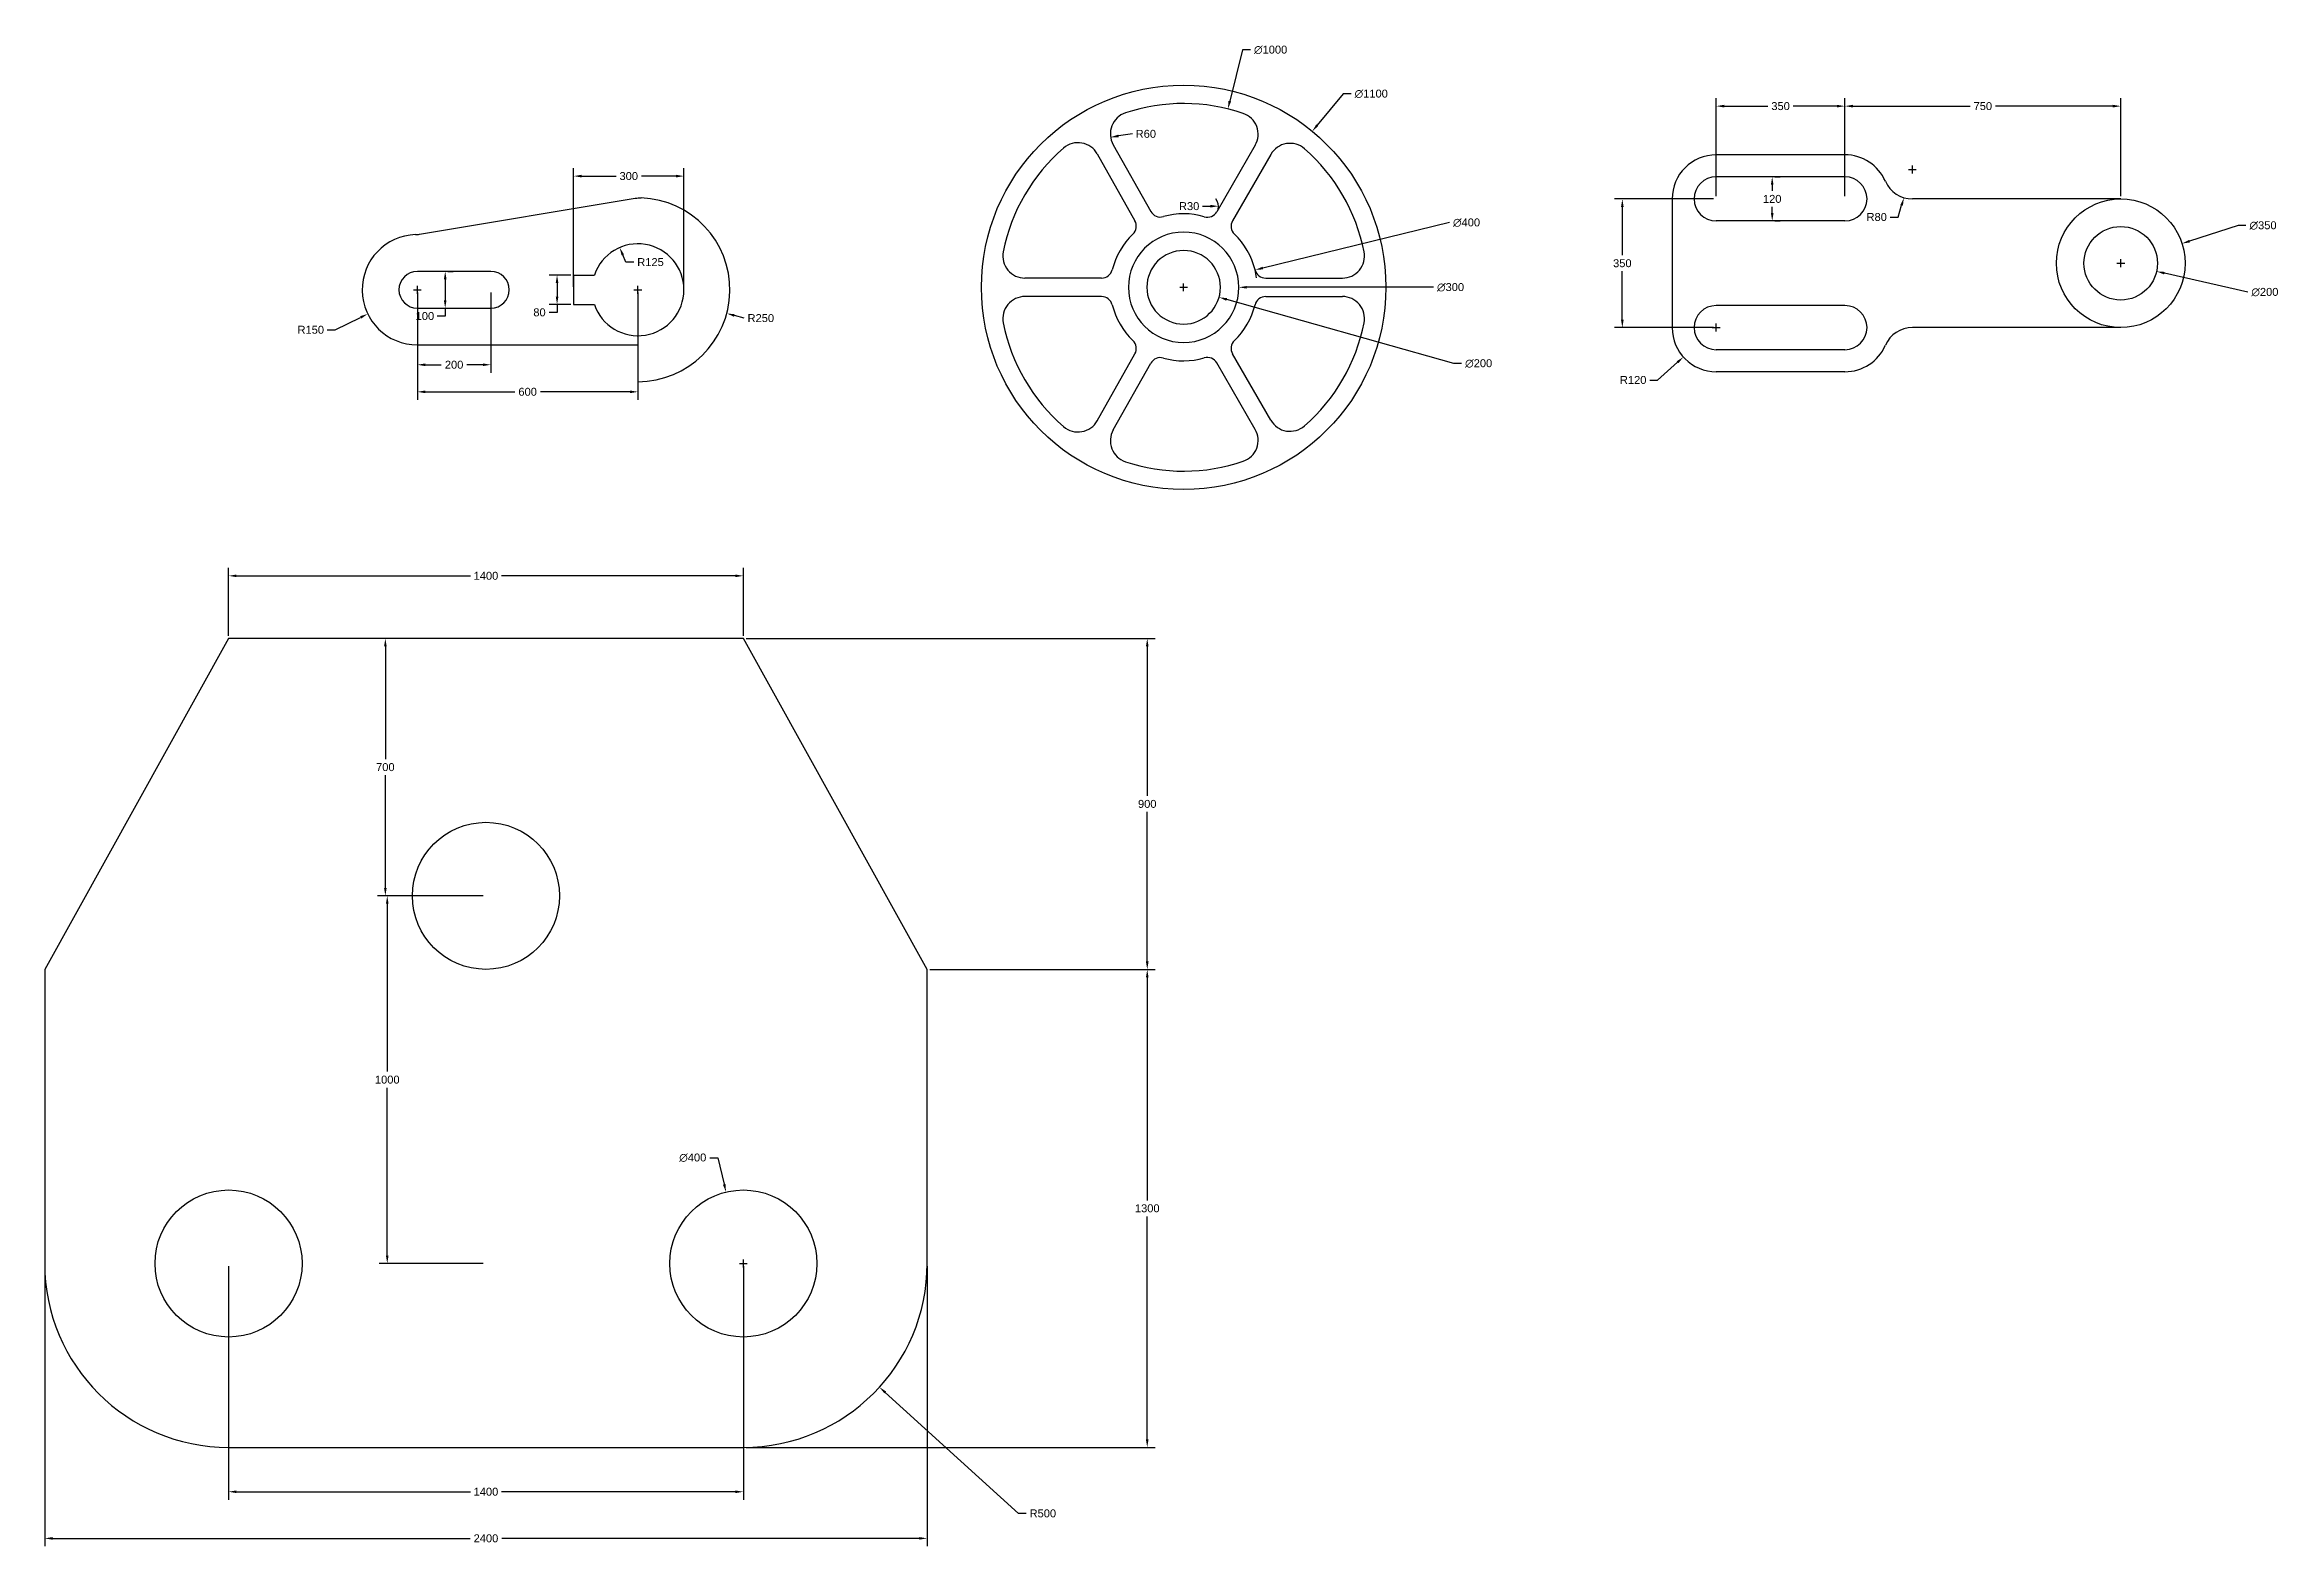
# Model space of a CAD drawing. Header units: millimetres. Extents: x -642 to 10240, y -4341 to 2988.
# Drawn here: x -642 to 5435, y -4341 to -257 of the extents above; entities that cross this region are included whole.
import ezdxf

# ---------------------------------------------------------------- set-up
doc = ezdxf.new("R2010")
doc.units = ezdxf.units.MM
doc.styles.get("Standard").update_dxf_attribs({"font": 'arial.ttf'})
doc.dimstyles.get("Standard").update_dxf_attribs({"dimscale": 120, "dimtxt": 0.18, "dimasz": 0.18, "dimexe": 0.18, "dimexo": 0.0625, "dimgap": 0.09, "dimtad": 0, "dimtih": 1, "dimtoh": 1, "dimdec": 0, "dimzin": 0, "dimdsep": 46, "dimtxsty": 'Standard', "dimcen": 0.09, "dimadec": 0, "dimazin": 0, "dimtfac": 1, "dimtdec": 0, "dimtofl": 0, "dimtmove": 0, "dimatfit": 3, "dimfxl": 1, "dimtolj": 1, "dimtzin": 0, "dimarcsym": 0})

msp = doc.modelspace()

# ---------------------------------------------------------------- blocks, each defined once
blk = doc.blocks.new('*D89')
at = {"color": 0, "lineweight": -2, "transparency": 16777216}
for p, q in [((938.8, -848.7), (930.2, -828.9)), ((960.4, -848.7), (938.8, -848.7))]:
    blk.add_line(p, q, dxfattribs=at)
at = {"color": 0, "transparency": 16777216}
blk.add_solid([(933.5, -827.5), (926.9, -830.3), (921.6, -809.1)], dxfattribs=at)
at = {"layer": 'Defpoints', "color": 0, "transparency": 16777216}
for p in [(921.6, -809.1), (971.4, -923.8)]:
    blk.add_point(p, dxfattribs=at)
at = {"color": 0, "transparency": 16777216, "insert": (1005.5, -848.7), "char_height": 21.6, "attachment_point": 5}
blk.add_mtext('\\A1;R125', dxfattribs=at)
blk = doc.blocks.new('*D90')
at = {"color": 0, "lineweight": -2, "transparency": 16777216}
for p, q in [((788.9, -883.8), (729.8, -883.8)), ((751.4, -905.4), (751.4, -942.2)), ((788.9, -963.8), (729.8, -963.8)), ((751.4, -963.8), (751.4, -985.4)), ((751.4, -985.4), (729.8, -985.4))]:
    blk.add_line(p, q, dxfattribs=at)
at = {"color": 0, "transparency": 16777216}
for points in [[(747.8, -905.4), (755, -905.4), (751.4, -883.8)], [(747.8, -942.2), (755, -942.2), (751.4, -963.8)]]:
    blk.add_solid(points, dxfattribs=at)
at = {"layer": 'Defpoints', "color": 0, "transparency": 16777216}
for p in [(796.4, -883.8), (751.4, -963.8), (796.4, -963.8)]:
    blk.add_point(p, dxfattribs=at)
at = {"color": 0, "transparency": 16777216, "insert": (703.6, -985.4), "char_height": 21.6, "attachment_point": 5}
blk.add_mtext('\\A1;80', dxfattribs=at)
blk = doc.blocks.new('*D91')
at = {"color": 0, "lineweight": -2, "transparency": 16777216}
for p, q in [((960.6, -923.8), (982.2, -923.8)), ((971.4, -934.6), (971.4, -913)), ((1260.5, -1001), (1233.8, -993.8))]:
    blk.add_line(p, q, dxfattribs=at)
at = {"color": 0, "transparency": 16777216}
blk.add_solid([(1234.7, -990.4), (1232.8, -997.3), (1212.9, -988.3)], dxfattribs=at)
at = {"layer": 'Defpoints', "color": 0, "transparency": 16777216}
for p in [(971.4, -923.8), (1212.9, -988.3)]:
    blk.add_point(p, dxfattribs=at)
at = {"color": 0, "transparency": 16777216, "insert": (1305.5, -1001), "char_height": 21.6, "attachment_point": 5}
blk.add_mtext('\\A1;R250', dxfattribs=at)
blk = doc.blocks.new('*D92')
at = {"color": 0, "lineweight": -2, "transparency": 16777216}
for p, q in [((360.6, -923.8), (382.2, -923.8)), ((371.4, -934.6), (371.4, -913)), ((126.5, -1032.7), (148.1, -1032.7)), ((148.1, -1032.7), (217.1, -999))]:
    blk.add_line(p, q, dxfattribs=at)
at = {"color": 0, "transparency": 16777216}
blk.add_solid([(215.6, -995.8), (218.7, -1002.2), (236.6, -989.5)], dxfattribs=at)
at = {"layer": 'Defpoints', "color": 0, "transparency": 16777216}
for p in [(371.4, -923.8), (236.6, -989.5)]:
    blk.add_point(p, dxfattribs=at)
at = {"color": 0, "transparency": 16777216, "insert": (81.6, -1032.7), "char_height": 21.6, "attachment_point": 5}
blk.add_mtext('\\A1;R150', dxfattribs=at)
blk = doc.blocks.new('*D93')
at = {"color": 0, "lineweight": -2, "transparency": 16777216}
for p, q in [((371.4, -931.3), (371.4, -1149.4)), ((571.4, -931.3), (571.4, -1149.4)), ((393, -1127.8), (436.6, -1127.8)), ((549.8, -1127.8), (506.2, -1127.8))]:
    blk.add_line(p, q, dxfattribs=at)
at = {"color": 0, "transparency": 16777216}
for points in [[(393, -1124.2), (393, -1131.4), (371.4, -1127.8)], [(549.8, -1124.2), (549.8, -1131.4), (571.4, -1127.8)]]:
    blk.add_solid(points, dxfattribs=at)
at = {"layer": 'Defpoints', "color": 0, "transparency": 16777216}
for p in [(371.4, -923.8), (571.4, -923.8), (571.4, -1127.8)]:
    blk.add_point(p, dxfattribs=at)
at = {"color": 0, "transparency": 16777216, "insert": (471.4, -1127.8), "char_height": 21.6, "attachment_point": 5}
blk.add_mtext('\\A1;200', dxfattribs=at)
blk = doc.blocks.new('*D94')
at = {"color": 0, "lineweight": -2, "transparency": 16777216}
for p, q in [((371.4, -931.3), (371.4, -1223)), ((971.4, -931.3), (971.4, -1223)), ((393, -1201.4), (636.7, -1201.4)), ((949.8, -1201.4), (706, -1201.4))]:
    blk.add_line(p, q, dxfattribs=at)
at = {"color": 0, "transparency": 16777216}
for points in [[(393, -1197.8), (393, -1205), (371.4, -1201.4)], [(949.8, -1197.8), (949.8, -1205), (971.4, -1201.4)]]:
    blk.add_solid(points, dxfattribs=at)
at = {"layer": 'Defpoints', "color": 0, "transparency": 16777216}
for p in [(371.4, -923.8), (971.4, -923.8), (971.4, -1201.4)]:
    blk.add_point(p, dxfattribs=at)
at = {"color": 0, "transparency": 16777216, "insert": (671.4, -1201.4), "char_height": 21.6, "attachment_point": 5}
blk.add_mtext('\\A1;600', dxfattribs=at)
blk = doc.blocks.new('*D95')
at = {"color": 0, "lineweight": -2, "transparency": 16777216}
for p, q in [((447.2, -895.4), (447.2, -952.2)), ((454.7, -873.8), (468.8, -873.8)), ((447.2, -995.4), (425.6, -995.4)), ((447.2, -973.8), (447.2, -995.4)), ((454.7, -973.8), (468.8, -973.8))]:
    blk.add_line(p, q, dxfattribs=at)
at = {"color": 0, "transparency": 16777216}
for points in [[(443.6, -895.4), (450.8, -895.4), (447.2, -873.8)], [(443.6, -952.2), (450.8, -952.2), (447.2, -973.8)]]:
    blk.add_solid(points, dxfattribs=at)
at = {"layer": 'Defpoints', "color": 0, "transparency": 16777216}
for p in [(447.2, -873.8), (447.2, -973.8), (447.2, -973.8)]:
    blk.add_point(p, dxfattribs=at)
at = {"color": 0, "transparency": 16777216, "insert": (392, -995.4), "char_height": 21.6, "attachment_point": 5}
blk.add_mtext('\\A1;100', dxfattribs=at)
blk = doc.blocks.new('*D96')
at = {"color": 0, "lineweight": -2, "transparency": 16777216}
for p, q in [((796.4, -916.3), (796.4, -593.1)), ((1096.4, -916.3), (1096.4, -593.1)), ((818, -614.7), (911.7, -614.7)), ((1074.8, -614.7), (981, -614.7))]:
    blk.add_line(p, q, dxfattribs=at)
at = {"color": 0, "transparency": 16777216}
for points in [[(818, -611.1), (818, -618.3), (796.4, -614.7)], [(1074.8, -611.1), (1074.8, -618.3), (1096.4, -614.7)]]:
    blk.add_solid(points, dxfattribs=at)
at = {"layer": 'Defpoints', "color": 0, "transparency": 16777216}
for p in [(1096.4, -614.7), (796.4, -923.8), (1096.4, -923.8)]:
    blk.add_point(p, dxfattribs=at)
at = {"color": 0, "transparency": 16777216, "insert": (946.4, -614.7), "char_height": 21.6, "attachment_point": 5}
blk.add_mtext('\\A1;300', dxfattribs=at)
blk = doc.blocks.new('*D104')
at = {"color": 0, "lineweight": -2, "transparency": 16777216}
for p, q in [((2889.1, -391), (2818.9, -476.1)), ((2910.7, -391), (2889.1, -391)), ((2455.4, -928), (2455.4, -906.4)), ((2444.6, -917.2), (2466.2, -917.2))]:
    blk.add_line(p, q, dxfattribs=at)
at = {"color": 0, "transparency": 16777216}
blk.add_solid([(2816.1, -473.8), (2821.7, -478.4), (2805.2, -492.8)], dxfattribs=at)
at = {"layer": 'Defpoints', "color": 0, "transparency": 16777216}
for p in [(2805.2, -492.8), (2105.5, -1341.6)]:
    blk.add_point(p, dxfattribs=at)
at = {"color": 0, "transparency": 16777216, "insert": (2965.5, -391), "char_height": 21.6, "attachment_point": 5}
blk.add_mtext('\\A1;∅1100', dxfattribs=at)
blk = doc.blocks.new('*D105')
at = {"color": 0, "lineweight": -2, "transparency": 16777216}
for p, q in [((2615.5, -271.4), (2580.9, -410.9)), ((2637.1, -271.4), (2615.5, -271.4)), ((2455.4, -928), (2455.4, -906.4)), ((2444.6, -917.2), (2466.2, -917.2))]:
    blk.add_line(p, q, dxfattribs=at)
at = {"color": 0, "transparency": 16777216}
blk.add_solid([(2577.4, -410.1), (2584.4, -411.8), (2575.7, -431.9)], dxfattribs=at)
at = {"layer": 'Defpoints', "color": 0, "transparency": 16777216}
for p in [(2575.7, -431.9), (2335, -1402.5)]:
    blk.add_point(p, dxfattribs=at)
at = {"color": 0, "transparency": 16777216, "insert": (2691.9, -271.4), "char_height": 21.6, "attachment_point": 5}
blk.add_mtext('\\A1;∅1000', dxfattribs=at)
blk = doc.blocks.new('*D106')
at = {"color": 0, "lineweight": -2, "transparency": 16777216}
for p, q in [((3178.4, -741.3), (2670.7, -864.8)), ((2455.4, -928), (2455.4, -906.4)), ((2444.6, -917.2), (2466.2, -917.2))]:
    blk.add_line(p, q, dxfattribs=at)
blk.add_arc((2455.4, -917.2), 200, 7.48281, 13.83522, dxfattribs=at)
at = {"color": 0, "transparency": 16777216}
blk.add_solid([(2669.8, -861.3), (2671.5, -868.3), (2649.7, -869.9)], dxfattribs=at)
at = {"layer": 'Defpoints', "color": 0, "transparency": 16777216}
for p in [(2649.7, -869.9), (2261, -964.5)]:
    blk.add_point(p, dxfattribs=at)
at = {"color": 0, "transparency": 16777216, "insert": (3224.7, -741.3), "char_height": 21.6, "attachment_point": 5}
blk.add_mtext('\\A1;∅400', dxfattribs=at)
blk = doc.blocks.new('*D107')
at = {"color": 0, "lineweight": -2, "transparency": 16777216}
for p, q in [((2455.4, -928), (2455.4, -906.4)), ((2444.6, -917.2), (2466.2, -917.2)), ((3134.8, -917.2), (2627, -917.2))]:
    blk.add_line(p, q, dxfattribs=at)
at = {"color": 0, "transparency": 16777216}
blk.add_solid([(2627, -913.6), (2627, -920.8), (2605.4, -917.2)], dxfattribs=at)
at = {"layer": 'Defpoints', "color": 0, "transparency": 16777216}
for p in [(2305.4, -917.2), (2605.4, -917.2)]:
    blk.add_point(p, dxfattribs=at)
at = {"color": 0, "transparency": 16777216, "insert": (3181.2, -917.2), "char_height": 21.6, "attachment_point": 5}
blk.add_mtext('\\A1;∅300', dxfattribs=at)
blk = doc.blocks.new('*D108')
at = {"color": 0, "lineweight": -2, "transparency": 16777216}
for p, q in [((2455.4, -928), (2455.4, -906.4)), ((2444.6, -917.2), (2466.2, -917.2)), ((3189.8, -1124.3), (2572.4, -950.2)), ((3211.4, -1124.3), (3189.8, -1124.3))]:
    blk.add_line(p, q, dxfattribs=at)
at = {"color": 0, "transparency": 16777216}
blk.add_solid([(2573.4, -946.7), (2571.4, -953.7), (2551.6, -944.3)], dxfattribs=at)
at = {"layer": 'Defpoints', "color": 0, "transparency": 16777216}
for p in [(2359.1, -890.1), (2551.6, -944.3)]:
    blk.add_point(p, dxfattribs=at)
at = {"color": 0, "transparency": 16777216, "insert": (3257.7, -1124.3), "char_height": 21.6, "attachment_point": 5}
blk.add_mtext('\\A1;∅200', dxfattribs=at)
blk = doc.blocks.new('*D109')
at = {"color": 0, "lineweight": -2, "transparency": 16777216}
blk.add_line((2506.8, -696.5), (2528.4, -696.5), dxfattribs=at)
blk.add_arc((2520, -696.5), 30, 344.38873, 41.25296, dxfattribs=at)
at = {"color": 0, "transparency": 16777216}
blk.add_solid([(2528.4, -692.9), (2528.4, -700.1), (2550, -696.5)], dxfattribs=at)
at = {"layer": 'Defpoints', "color": 0, "transparency": 16777216}
for p in [(2520, -696.5), (2550, -696.5)]:
    blk.add_point(p, dxfattribs=at)
at = {"color": 0, "transparency": 16777216, "insert": (2470.3, -696.5), "char_height": 21.6, "attachment_point": 5}
blk.add_mtext('\\A1;R30', dxfattribs=at)
blk = doc.blocks.new('*D110')
at = {"color": 0, "lineweight": -2, "transparency": 16777216}
blk.add_line((2316, -499.8), (2278.1, -505.6), dxfattribs=at)
at = {"color": 0, "transparency": 16777216}
blk.add_solid([(2277.5, -502), (2278.6, -509.1), (2256.7, -508.8)], dxfattribs=at)
at = {"layer": 'Defpoints', "color": 0, "transparency": 16777216}
for p in [(2256.7, -508.8), (2316, -499.8)]:
    blk.add_point(p, dxfattribs=at)
at = {"color": 0, "transparency": 16777216, "insert": (2352.6, -499.8), "char_height": 21.6, "attachment_point": 5}
blk.add_mtext('\\A1;R60', dxfattribs=at)
blk = doc.blocks.new('*D133')
at = {"color": 0, "lineweight": -2, "transparency": 16777216}
for p, q in [((-142, -1864.8), (-142, -1680.3)), ((1258, -1864.8), (1258, -1680.3)), ((-120.4, -1701.9), (516, -1701.9)), ((1236.4, -1701.9), (600, -1701.9))]:
    blk.add_line(p, q, dxfattribs=at)
at = {"color": 0, "transparency": 16777216}
for points in [[(-120.4, -1698.3), (-120.4, -1705.5), (-142, -1701.9)], [(1236.4, -1698.3), (1236.4, -1705.5), (1258, -1701.9)]]:
    blk.add_solid(points, dxfattribs=at)
at = {"layer": 'Defpoints', "color": 0, "transparency": 16777216}
for p in [(-142, -1701.9), (-142, -1872.3), (1258, -1872.3)]:
    blk.add_point(p, dxfattribs=at)
at = {"color": 0, "transparency": 16777216, "insert": (558, -1701.9), "char_height": 21.6, "attachment_point": 5}
blk.add_mtext('\\A1;1400', dxfattribs=at)
blk = doc.blocks.new('*D134')
at = {"color": 0, "lineweight": -2, "transparency": 16777216}
for p, q in [((1265.5, -1872.3), (2378, -1872.3)), ((2356.4, -1893.9), (2356.4, -2300.5)), ((2356.4, -2750.7), (2356.4, -2344.1)), ((1765.5, -2772.3), (2378, -2772.3))]:
    blk.add_line(p, q, dxfattribs=at)
at = {"color": 0, "transparency": 16777216}
for points in [[(2352.8, -1893.9), (2360, -1893.9), (2356.4, -1872.3)], [(2352.8, -2750.7), (2360, -2750.7), (2356.4, -2772.3)]]:
    blk.add_solid(points, dxfattribs=at)
at = {"layer": 'Defpoints', "color": 0, "transparency": 16777216}
for p in [(1258, -1872.3), (1758, -2772.3), (2356.4, -2772.3)]:
    blk.add_point(p, dxfattribs=at)
at = {"color": 0, "transparency": 16777216, "insert": (2356.4, -2322.3), "char_height": 21.6, "attachment_point": 5}
blk.add_mtext('\\A1;900', dxfattribs=at)
blk = doc.blocks.new('*D135')
at = {"color": 0, "lineweight": -2, "transparency": 16777216}
for p, q in [((1765.5, -2772.3), (2378, -2772.3)), ((2356.4, -2793.9), (2356.4, -3400.5)), ((2356.4, -4050.7), (2356.4, -3444.1)), ((1265.5, -4072.3), (2378, -4072.3))]:
    blk.add_line(p, q, dxfattribs=at)
at = {"color": 0, "transparency": 16777216}
for points in [[(2352.8, -2793.9), (2360, -2793.9), (2356.4, -2772.3)], [(2352.8, -4050.7), (2360, -4050.7), (2356.4, -4072.3)]]:
    blk.add_solid(points, dxfattribs=at)
at = {"layer": 'Defpoints', "color": 0, "transparency": 16777216}
for p in [(1758, -2772.3), (1258, -4072.3), (2356.4, -4072.3)]:
    blk.add_point(p, dxfattribs=at)
at = {"color": 0, "transparency": 16777216, "insert": (2356.4, -3422.3), "char_height": 21.6, "attachment_point": 5}
blk.add_mtext('\\A1;1300', dxfattribs=at)
blk = doc.blocks.new('*D136')
at = {"color": 0, "lineweight": -2, "transparency": 16777216}
for p, q in [((550.5, -1872.3), (262.8, -1872.3)), ((284.4, -1893.9), (284.4, -2200.5)), ((284.4, -2550.7), (284.4, -2244.1)), ((550.5, -2572.3), (262.8, -2572.3))]:
    blk.add_line(p, q, dxfattribs=at)
at = {"color": 0, "transparency": 16777216}
for points in [[(280.8, -1893.9), (288, -1893.9), (284.4, -1872.3)], [(280.8, -2550.7), (288, -2550.7), (284.4, -2572.3)]]:
    blk.add_solid(points, dxfattribs=at)
at = {"layer": 'Defpoints', "color": 0, "transparency": 16777216}
for p in [(284.4, -1872.3), (558, -1872.3), (558, -2572.3)]:
    blk.add_point(p, dxfattribs=at)
at = {"color": 0, "transparency": 16777216, "insert": (284.4, -2222.3), "char_height": 21.6, "attachment_point": 5}
blk.add_mtext('\\A1;700', dxfattribs=at)
blk = doc.blocks.new('*D137')
at = {"color": 0, "lineweight": -2, "transparency": 16777216}
for p, q in [((550.5, -2572.3), (268, -2572.3)), ((289.6, -2593.9), (289.6, -3050.5)), ((289.6, -3550.7), (289.6, -3094.1)), ((550.5, -3572.3), (268, -3572.3))]:
    blk.add_line(p, q, dxfattribs=at)
at = {"color": 0, "transparency": 16777216}
for points in [[(286, -2593.9), (293.2, -2593.9), (289.6, -2572.3)], [(286, -3550.7), (293.2, -3550.7), (289.6, -3572.3)]]:
    blk.add_solid(points, dxfattribs=at)
at = {"layer": 'Defpoints', "color": 0, "transparency": 16777216}
for p in [(558, -2572.3), (289.6, -3572.3), (558, -3572.3)]:
    blk.add_point(p, dxfattribs=at)
at = {"color": 0, "transparency": 16777216, "insert": (289.6, -3072.3), "char_height": 21.6, "attachment_point": 5}
blk.add_mtext('\\A1;1000', dxfattribs=at)
blk = doc.blocks.new('*D138')
at = {"color": 0, "lineweight": -2, "transparency": 16777216}
for p, q in [((-142, -3579.8), (-142, -4214.7)), ((1258, -3579.8), (1258, -4214.7)), ((-120.4, -4193.1), (516, -4193.1)), ((1236.4, -4193.1), (600, -4193.1))]:
    blk.add_line(p, q, dxfattribs=at)
at = {"color": 0, "transparency": 16777216}
for points in [[(-120.4, -4189.5), (-120.4, -4196.7), (-142, -4193.1)], [(1236.4, -4189.5), (1236.4, -4196.7), (1258, -4193.1)]]:
    blk.add_solid(points, dxfattribs=at)
at = {"layer": 'Defpoints', "color": 0, "transparency": 16777216}
for p in [(-142, -3572.3), (1258, -3572.3), (1258, -4193.1)]:
    blk.add_point(p, dxfattribs=at)
at = {"color": 0, "transparency": 16777216, "insert": (558, -4193.1), "char_height": 21.6, "attachment_point": 5}
blk.add_mtext('\\A1;1400', dxfattribs=at)
blk = doc.blocks.new('*D139')
at = {"color": 0, "lineweight": -2, "transparency": 16777216}
for p, q in [((-642, -3579.8), (-642, -4341.5)), ((1758, -3579.8), (1758, -4341.5)), ((-620.4, -4319.9), (514.8, -4319.9)), ((1736.4, -4319.9), (601.2, -4319.9))]:
    blk.add_line(p, q, dxfattribs=at)
at = {"color": 0, "transparency": 16777216}
for points in [[(-620.4, -4316.3), (-620.4, -4323.5), (-642, -4319.9)], [(1736.4, -4316.3), (1736.4, -4323.5), (1758, -4319.9)]]:
    blk.add_solid(points, dxfattribs=at)
at = {"layer": 'Defpoints', "color": 0, "transparency": 16777216}
for p in [(-642, -3572.3), (1758, -3572.3), (1758, -4319.9)]:
    blk.add_point(p, dxfattribs=at)
at = {"color": 0, "transparency": 16777216, "insert": (558, -4319.9), "char_height": 21.6, "attachment_point": 5}
blk.add_mtext('\\A1;2400', dxfattribs=at)
blk = doc.blocks.new('*D140')
at = {"color": 0, "lineweight": -2, "transparency": 16777216}
for p, q in [((1166.7, -3284.6), (1188.3, -3284.6)), ((1188.3, -3284.6), (1205.9, -3356.9)), ((1247.2, -3572.3), (1268.8, -3572.3)), ((1258, -3583.1), (1258, -3561.5))]:
    blk.add_line(p, q, dxfattribs=at)
at = {"color": 0, "transparency": 16777216}
blk.add_solid([(1209.4, -3356.1), (1202.4, -3357.8), (1210.9, -3377.9)], dxfattribs=at)
at = {"layer": 'Defpoints', "color": 0, "transparency": 16777216}
for p in [(1210.9, -3377.9), (1305, -3766.7)]:
    blk.add_point(p, dxfattribs=at)
at = {"color": 0, "transparency": 16777216, "insert": (1120.4, -3284.6), "char_height": 21.6, "attachment_point": 5}
blk.add_mtext('\\A1;∅400', dxfattribs=at)
blk = doc.blocks.new('*D141')
at = {"color": 0, "lineweight": -2, "transparency": 16777216}
for p, q in [((1247.2, -3572.3), (1268.8, -3572.3)), ((1258, -3583.1), (1258, -3561.5)), ((2005.9, -4252), (1644, -3923.1)), ((2027.5, -4252), (2005.9, -4252))]:
    blk.add_line(p, q, dxfattribs=at)
at = {"color": 0, "transparency": 16777216}
blk.add_solid([(1646.4, -3920.4), (1641.6, -3925.7), (1628, -3908.6)], dxfattribs=at)
at = {"layer": 'Defpoints', "color": 0, "transparency": 16777216}
for p in [(1258, -3572.3), (1628, -3908.6)]:
    blk.add_point(p, dxfattribs=at)
at = {"color": 0, "transparency": 16777216, "insert": (2072.5, -4252), "char_height": 21.6, "attachment_point": 5}
blk.add_mtext('\\A1;R500', dxfattribs=at)
blk = doc.blocks.new('*D111')
at = {"color": 0, "lineweight": -2, "transparency": 16777216}
for p, q in [((5322.8, -749.1), (5191, -791.5)), ((5344.4, -749.1), (5322.8, -749.1)), ((5003.8, -862.6), (5003.8, -841)), ((4993, -851.8), (5014.6, -851.8))]:
    blk.add_line(p, q, dxfattribs=at)
at = {"color": 0, "transparency": 16777216}
blk.add_solid([(5189.9, -788.1), (5192.1, -795), (5170.4, -798.2)], dxfattribs=at)
at = {"layer": 'Defpoints', "color": 0, "transparency": 16777216}
for p in [(5170.4, -798.2), (4837.2, -905.4)]:
    blk.add_point(p, dxfattribs=at)
at = {"color": 0, "transparency": 16777216, "insert": (5390.8, -749.1), "char_height": 21.6, "attachment_point": 5}
blk.add_mtext('\\A1;∅350', dxfattribs=at)
blk = doc.blocks.new('*D112')
at = {"color": 0, "lineweight": -2, "transparency": 16777216}
for p, q in [((5003.8, -862.6), (5003.8, -841)), ((4993, -851.8), (5014.6, -851.8)), ((5349.4, -930.3), (5122.4, -878.7))]:
    blk.add_line(p, q, dxfattribs=at)
at = {"color": 0, "transparency": 16777216}
blk.add_solid([(5123.2, -875.2), (5121.6, -882.2), (5101.3, -873.9)], dxfattribs=at)
at = {"layer": 'Defpoints', "color": 0, "transparency": 16777216}
for p in [(4906.3, -829.6), (5101.3, -873.9)]:
    blk.add_point(p, dxfattribs=at)
at = {"color": 0, "transparency": 16777216, "insert": (5395.8, -930.3), "char_height": 21.6, "attachment_point": 5}
blk.add_mtext('\\A1;∅200', dxfattribs=at)
blk = doc.blocks.new('*D113')
at = {"color": 0, "lineweight": -2, "transparency": 16777216}
for p, q in [((4426.3, -596.8), (4447.9, -596.8)), ((4437.1, -607.6), (4437.1, -586)), ((4376.8, -726), (4398.4, -726)), ((4398.4, -726), (4407.9, -694.1))]:
    blk.add_line(p, q, dxfattribs=at)
at = {"color": 0, "transparency": 16777216}
blk.add_solid([(4404.5, -693.1), (4411.4, -695.1), (4414.1, -673.4)], dxfattribs=at)
at = {"layer": 'Defpoints', "color": 0, "transparency": 16777216}
for p in [(4437.1, -596.8), (4414.1, -673.4)]:
    blk.add_point(p, dxfattribs=at)
at = {"color": 0, "transparency": 16777216, "insert": (4340.2, -726), "char_height": 21.6, "attachment_point": 5}
blk.add_mtext('\\A1;R80', dxfattribs=at)
blk = doc.blocks.new('*D114')
at = {"color": 0, "lineweight": -2, "transparency": 16777216}
for p, q in [((3893, -1026.8), (3914.6, -1026.8)), ((3903.8, -1037.6), (3903.8, -1016)), ((3744.4, -1169.3), (3798.3, -1121.2)), ((3722.8, -1169.3), (3744.4, -1169.3))]:
    blk.add_line(p, q, dxfattribs=at)
at = {"color": 0, "transparency": 16777216}
blk.add_solid([(3795.9, -1118.5), (3800.7, -1123.9), (3814.4, -1106.8)], dxfattribs=at)
at = {"layer": 'Defpoints', "color": 0, "transparency": 16777216}
for p in [(3903.8, -1026.8), (3814.4, -1106.8)]:
    blk.add_point(p, dxfattribs=at)
at = {"color": 0, "transparency": 16777216, "insert": (3677.8, -1169.3), "char_height": 21.6, "attachment_point": 5}
blk.add_mtext('\\A1;R120', dxfattribs=at)
blk = doc.blocks.new('*D115')
at = {"color": 0, "lineweight": -2, "transparency": 16777216}
for p, q in [((4253.8, -669.3), (4253.8, -402.8)), ((4275.4, -424.4), (4594.3, -424.4)), ((4982.2, -424.4), (4663.3, -424.4)), ((5003.8, -669.3), (5003.8, -402.8))]:
    blk.add_line(p, q, dxfattribs=at)
at = {"color": 0, "transparency": 16777216}
for points in [[(4275.4, -420.8), (4275.4, -428), (4253.8, -424.4)], [(4982.2, -420.8), (4982.2, -428), (5003.8, -424.4)]]:
    blk.add_solid(points, dxfattribs=at)
at = {"layer": 'Defpoints', "color": 0, "transparency": 16777216}
for p in [(5003.8, -424.4), (4253.8, -676.8), (5003.8, -676.8)]:
    blk.add_point(p, dxfattribs=at)
at = {"color": 0, "transparency": 16777216, "insert": (4628.8, -424.4), "char_height": 21.6, "attachment_point": 5}
blk.add_mtext('\\A1;750', dxfattribs=at)
blk = doc.blocks.new('*D116')
at = {"color": 0, "lineweight": -2, "transparency": 16777216}
for p, q in [((3903.8, -669.3), (3903.8, -402.8)), ((3925.4, -424.4), (4044.2, -424.4)), ((4232.1, -424.4), (4113.4, -424.4)), ((4253.7, -669.3), (4253.7, -402.8))]:
    blk.add_line(p, q, dxfattribs=at)
at = {"color": 0, "transparency": 16777216}
for points in [[(3925.4, -420.8), (3925.4, -428), (3903.8, -424.4)], [(4232.1, -420.8), (4232.1, -428), (4253.7, -424.4)]]:
    blk.add_solid(points, dxfattribs=at)
at = {"layer": 'Defpoints', "color": 0, "transparency": 16777216}
for p in [(4253.7, -424.4), (3903.8, -676.8), (4253.7, -676.8)]:
    blk.add_point(p, dxfattribs=at)
at = {"color": 0, "transparency": 16777216, "insert": (4078.8, -424.4), "char_height": 21.6, "attachment_point": 5}
blk.add_mtext('\\A1;350', dxfattribs=at)
blk = doc.blocks.new('*D117')
at = {"color": 0, "lineweight": -2, "transparency": 16777216}
for p, q in [((4056, -638.4), (4056, -655)), ((4063.5, -616.8), (4077.6, -616.8)), ((4056, -715.2), (4056, -698.6)), ((4063.5, -736.8), (4077.6, -736.8))]:
    blk.add_line(p, q, dxfattribs=at)
at = {"color": 0, "transparency": 16777216}
for points in [[(4052.4, -638.4), (4059.6, -638.4), (4056, -616.8)], [(4052.4, -715.2), (4059.6, -715.2), (4056, -736.8)]]:
    blk.add_solid(points, dxfattribs=at)
at = {"layer": 'Defpoints', "color": 0, "transparency": 16777216}
for p in [(4056, -616.8), (4056, -736.8), (4056, -736.8)]:
    blk.add_point(p, dxfattribs=at)
at = {"color": 0, "transparency": 16777216, "insert": (4056, -676.8), "char_height": 21.6, "attachment_point": 5}
blk.add_mtext('\\A1;120', dxfattribs=at)
blk = doc.blocks.new('*D118')
at = {"color": 0, "lineweight": -2, "transparency": 16777216}
for p, q in [((3896.3, -676.8), (3626.8, -676.8)), ((3648.4, -698.4), (3648.4, -829.9)), ((3648.4, -1005.2), (3648.4, -873.6)), ((3896.3, -1026.8), (3626.8, -1026.8))]:
    blk.add_line(p, q, dxfattribs=at)
at = {"color": 0, "transparency": 16777216}
for points in [[(3644.8, -698.4), (3652, -698.4), (3648.4, -676.8)], [(3644.8, -1005.2), (3652, -1005.2), (3648.4, -1026.8)]]:
    blk.add_solid(points, dxfattribs=at)
at = {"layer": 'Defpoints', "color": 0, "transparency": 16777216}
for p in [(3903.8, -676.8), (3648.4, -1026.8), (3903.8, -1026.8)]:
    blk.add_point(p, dxfattribs=at)
at = {"color": 0, "transparency": 16777216, "insert": (3648.4, -851.8), "char_height": 21.6, "attachment_point": 5}
blk.add_mtext('\\A1;350', dxfattribs=at)

# ---------------------------------------------------------------- dimensions: what is measured, and where the dimension line sits
for p1, p2, picture, middle in [((2335, -1402.5), (2575.7, -431.9), '*D105', (2691.9, -271.4)), ((2105.5, -1341.6), (2805.2, -492.8), '*D104', (2965.5, -391)), ((2261, -964.5), (2649.7, -869.9), '*D106', (3178.4, -741.3)), ((4837.2, -905.4), (5170.4, -798.2), '*D111', (5390.8, -749.1)), ((4906.3, -829.6), (5101.3, -873.9), '*D112', (5349.4, -930.3)), ((2305.4, -917.2), (2605.4, -917.2), '*D107', (3181.2, -917.2)), ((2359.1, -890.1), (2551.6, -944.3), '*D108', (3257.7, -1124.3)), ((1305, -3766.7), (1210.9, -3377.9), '*D140', (1120.4, -3284.6))]:
    dim = msp.add_diameter_dim_2p(p1=p1, p2=p2, dimstyle='Standard')
    dim.commit()
    dim.dimension.update_dxf_attribs({"geometry": picture, "text_midpoint": middle, "dimtype": 163})
for base, p1, p2, picture, middle in [((4253.7, -424.4), (3903.8, -676.8), (4253.7, -676.8), '*D116', (4078.8, -424.4)), ((5003.8, -424.4), (4253.8, -676.8), (5003.8, -676.8), '*D115', (4628.8, -424.4)), ((1096.4, -614.7), (796.4, -923.8), (1096.4, -923.8), '*D96', (946.4, -614.7)), ((971.4, -1201.4), (371.4, -923.8), (971.4, -923.8), '*D94', (671.4, -1201.4)), ((-142, -1701.9), (1258, -1872.3), (-142, -1872.3), '*D133', (558, -1701.9)), ((1758, -4319.9), (-642, -3572.3), (1758, -3572.3), '*D139', (558, -4319.9)), ((1258, -4193.1), (-142, -3572.3), (1258, -3572.3), '*D138', (558, -4193.1))]:
    dim = msp.add_linear_dim(base=base, p1=p1, p2=p2, dimstyle='Standard')
    dim.commit()
    dim.dimension.update_dxf_attribs({"geometry": picture, "text_midpoint": middle})
for center, mpoint, picture, middle in [((2316, -499.8), (2256.7, -508.8), '*D110', (2316, -499.8)), ((4437.1, -596.8), (4414.1, -673.4), '*D113', (4340.2, -726)), ((2520, -696.5), (2550, -696.5), '*D109', (2470.3, -696.5)), ((971.4, -923.8), (921.6, -809.1), '*D89', (1005.5, -848.7)), ((371.4, -923.8), (236.6, -989.5), '*D92', (81.6, -1032.7)), ((971.4, -923.8), (1212.9, -988.3), '*D91', (1260.5, -1001)), ((3903.8, -1026.8), (3814.4, -1106.8), '*D114', (3677.8, -1169.3)), ((1258, -3572.3), (1628, -3908.6), '*D141', (2072.5, -4252))]:
    dim = msp.add_radius_dim(center=center, mpoint=mpoint, dimstyle='Standard')
    dim.commit()
    dim.dimension.update_dxf_attribs({"geometry": picture, "text_midpoint": middle, "dimtype": 164})
for base, p1, p2, angle, picture, middle in [((4056, -736.8), (4056, -616.8), (4056, -736.8), 270, '*D117', (4056, -676.8)), ((3648.4, -1026.8), (3903.8, -676.8), (3903.8, -1026.8), 90, '*D118', (3648.4, -851.8)), ((447.2, -973.8), (447.2, -873.8), (447.2, -973.8), 270, '*D95', (392, -995.4)), ((751.4, -963.8), (796.4, -883.8), (796.4, -963.8), 90, '*D90', (703.6, -985.4)), ((284.4, -1872.3), (558, -2572.3), (558, -1872.3), 90, '*D136', (284.4, -2222.3)), ((2356.4, -2772.3), (1258, -1872.3), (1758, -2772.3), 90, '*D134', (2356.4, -2322.3)), ((289.6, -3572.3), (558, -2572.3), (558, -3572.3), 90, '*D137', (289.6, -3072.3)), ((2356.4, -4072.3), (1758, -2772.3), (1258, -4072.3), 90, '*D135', (2356.4, -3422.3))]:
    dim = msp.add_linear_dim(base=base, p1=p1, p2=p2, angle=angle, dimstyle='Standard')
    dim.commit()
    dim.dimension.update_dxf_attribs({"geometry": picture, "text_midpoint": middle})
dim = msp.add_linear_dim(base=(571.4, -1127.8), p1=(371.4, -923.8), p2=(571.4, -923.8), dimstyle='Standard')
dim.commit()
dim.dimension.update_dxf_attribs({"geometry": '*D93', "text_midpoint": (471.4, -1127.8), "dimtype": 160})

# ---------------------------------------------------------------- linework, layer by layer
for p, q in [((2263.8, -529.3), (2366.2, -710.8)), ((2650, -530.9), (2546, -711.5)), ((2220.4, -554.4), (2322.9, -735.9)), ((2692.6, -555.6), (2588.5, -736.2)), ((4253.8, -556.8), (3903.8, -556.8)), ((4253.8, -616.8), (3903.8, -616.8)), ((377.2, -772.8), (964.2, -675)), ((3783.8, -676.8), (3783.8, -1026.8)), ((5003.8, -676.8), (4437.1, -676.8)), ((4253.8, -736.8), (3903.8, -736.8)), ((571.4, -873.8), (371.4, -873.8)), ((796.4, -883.8), (852.9, -883.8)), ((796.4, -883.8), (796.4, -963.8)), ((2232, -892.2), (2023.7, -892.2)), ((2678.7, -892.2), (2887.1, -892.2)), ((796.4, -963.8), (852.9, -963.8)), ((2232, -942.2), (2023.7, -942.2)), ((2678.7, -942.2), (2887.1, -942.2)), ((4253.8, -966.8), (3903.8, -966.8)), ((371.4, -973.8), (571.4, -973.8)), ((5003.8, -1026.8), (4437.1, -1026.8)), ((371.4, -1073.8), (971.4, -1073.8)), ((971.4, -1073.8), (971.4, -1173.8)), ((4253.8, -1086.8), (3903.8, -1086.8)), ((2220.4, -1280), (2322.9, -1098.5)), ((2263.8, -1305.1), (2366.2, -1123.6)), ((2650, -1303.5), (2546, -1123)), ((2692.6, -1278.8), (2588.5, -1098.3)), ((4253.8, -1146.8), (3903.8, -1146.8)), ((-142, -1872.3), (-642, -2772.3)), ((1258, -1872.3), (-142, -1872.3)), ((1758, -2772.3), (1258, -1872.3)), ((-642, -2772.3), (-642, -3572.3)), ((1758, -3572.3), (1758, -2772.3)), ((-142, -4072.3), (1258, -4072.3))]:
    msp.add_line(p, q)
for centre, radius in [((2455.4, -917.2), 550), ((5003.8, -851.8), 175), ((5003.8, -851.8), 100), ((558, -2572.3), 200), ((-142, -3572.3), 200), ((1258, -3572.3), 200)]:
    msp.add_circle(centre, radius)
for centre, radius, start, end in [((2455.4, -917.2), 500, 71.08406, 108.46205), ((2316, -499.8), 60, 108.46205, 209.44405), ((2598, -501), 60, 330.06479, 71.08406), ((2455.4, -917.2), 500, 130.74401, 168.86147), ((2168.2, -583.8), 60, 29.42638, 130.74401), ((2744.6, -585.6), 60, 48.90749, 150.03402), ((2455.4, -917.2), 500, 11.13853, 48.90749), ((3903.8, -676.8), 120, 90, 180), ((4253.8, -676.8), 120, 23.57818, 90), ((3903.8, -676.8), 60, 90, 270), ((4253.8, -676.8), 60, 270, 90), ((4437.1, -596.8), 80, 203.57818, 270), ((971.4, -923.8), 250, 270, 87.98141), ((2392.3, -696), 30, 209.44405, 285.91131), ((2455.4, -917.2), 200, 73.66954, 105.91131), ((2520, -696.5), 30, 253.66954, 330.06479), ((371.4, -923.8), 150, 91.82383, 270), ((2455.4, -917.2), 200, 133.60797, 166.16478), ((2455.4, -917.2), 150, 0, 180), ((2296.7, -750.7), 30, 313.60797, 29.42638), ((2614.5, -751.1), 30, 150.03402, 226.22199), ((2455.4, -917.2), 200, 13.83522, 46.22199), ((971.4, -923.8), 125, 198.66292, 161.33708), ((2023.7, -832.2), 60, 168.86147, 270), ((2455.4, -917.2), 100, 0, 180), ((2887.1, -832.2), 60, 270, 11.13853), ((371.4, -923.8), 50, 90, 270), ((571.4, -923.8), 50, 270, 90), ((2232, -862.2), 30, 270, 346.16478), ((2678.7, -862.2), 30, 193.83522, 270), ((2023.7, -1002.2), 60, 90, 191.13853), ((2232, -972.2), 30, 13.83522, 90), ((2455.4, -917.2), 200, 193.83522, 226.39203), ((2455.4, -917.2), 150, 180, 0), ((2455.4, -917.2), 100, 180, 0), ((2455.4, -917.2), 200, 313.77801, 346.16478), ((2678.7, -972.2), 30, 90, 166.16478), ((2887.1, -1002.2), 60, 348.86147, 90), ((3903.8, -1026.8), 60, 90, 270), ((4253.8, -1026.8), 60, 270, 90), ((2455.4, -917.2), 500, 191.13853, 229.25599), ((2455.4, -917.2), 500, 311.09251, 348.86147), ((3903.8, -1026.8), 120, 180, 270), ((4437.1, -1106.8), 80, 90, 156.42182), ((2296.7, -1083.7), 30, 330.57362, 46.39203), ((2614.5, -1083.3), 30, 133.77801, 209.96598), ((4253.8, -1026.8), 120, 270, 336.42182), ((2392.3, -1138.4), 30, 74.08869, 150.55595), ((2455.4, -917.2), 200, 254.08869, 286.33046), ((2520, -1137.9), 30, 29.93521, 106.33046), ((2168.2, -1250.6), 60, 229.25599, 330.57362), ((2316, -1334.6), 60, 150.55595, 251.53795), ((2598, -1333.4), 60, 288.91594, 29.93521), ((2744.6, -1248.8), 60, 209.96598, 311.09251), ((2455.4, -917.2), 500, 251.53795, 288.91594), ((-142, -3572.3), 500, 180, 270), ((1258, -3572.3), 500, 270, 0)]:
    msp.add_arc(centre, radius, start, end)
for points in [[(964.2, -675), (969.5, -674.1), (974.8, -673.7), (980.2, -673.9)], [(366.6, -773.8), (370.1, -773.7), (373.7, -773.4), (377.2, -772.8)]]:
    msp.add_open_spline(points, degree=3)

msp.set_redraw_order([(e.dxf.handle, doc.entitydb.next_handle()) for e in msp.query("TEXT MTEXT ATTDEF DIMENSION ARC_DIMENSION")])  # texts and dimensions are drawn at this point

doc.saveas('drawing.dxf')
